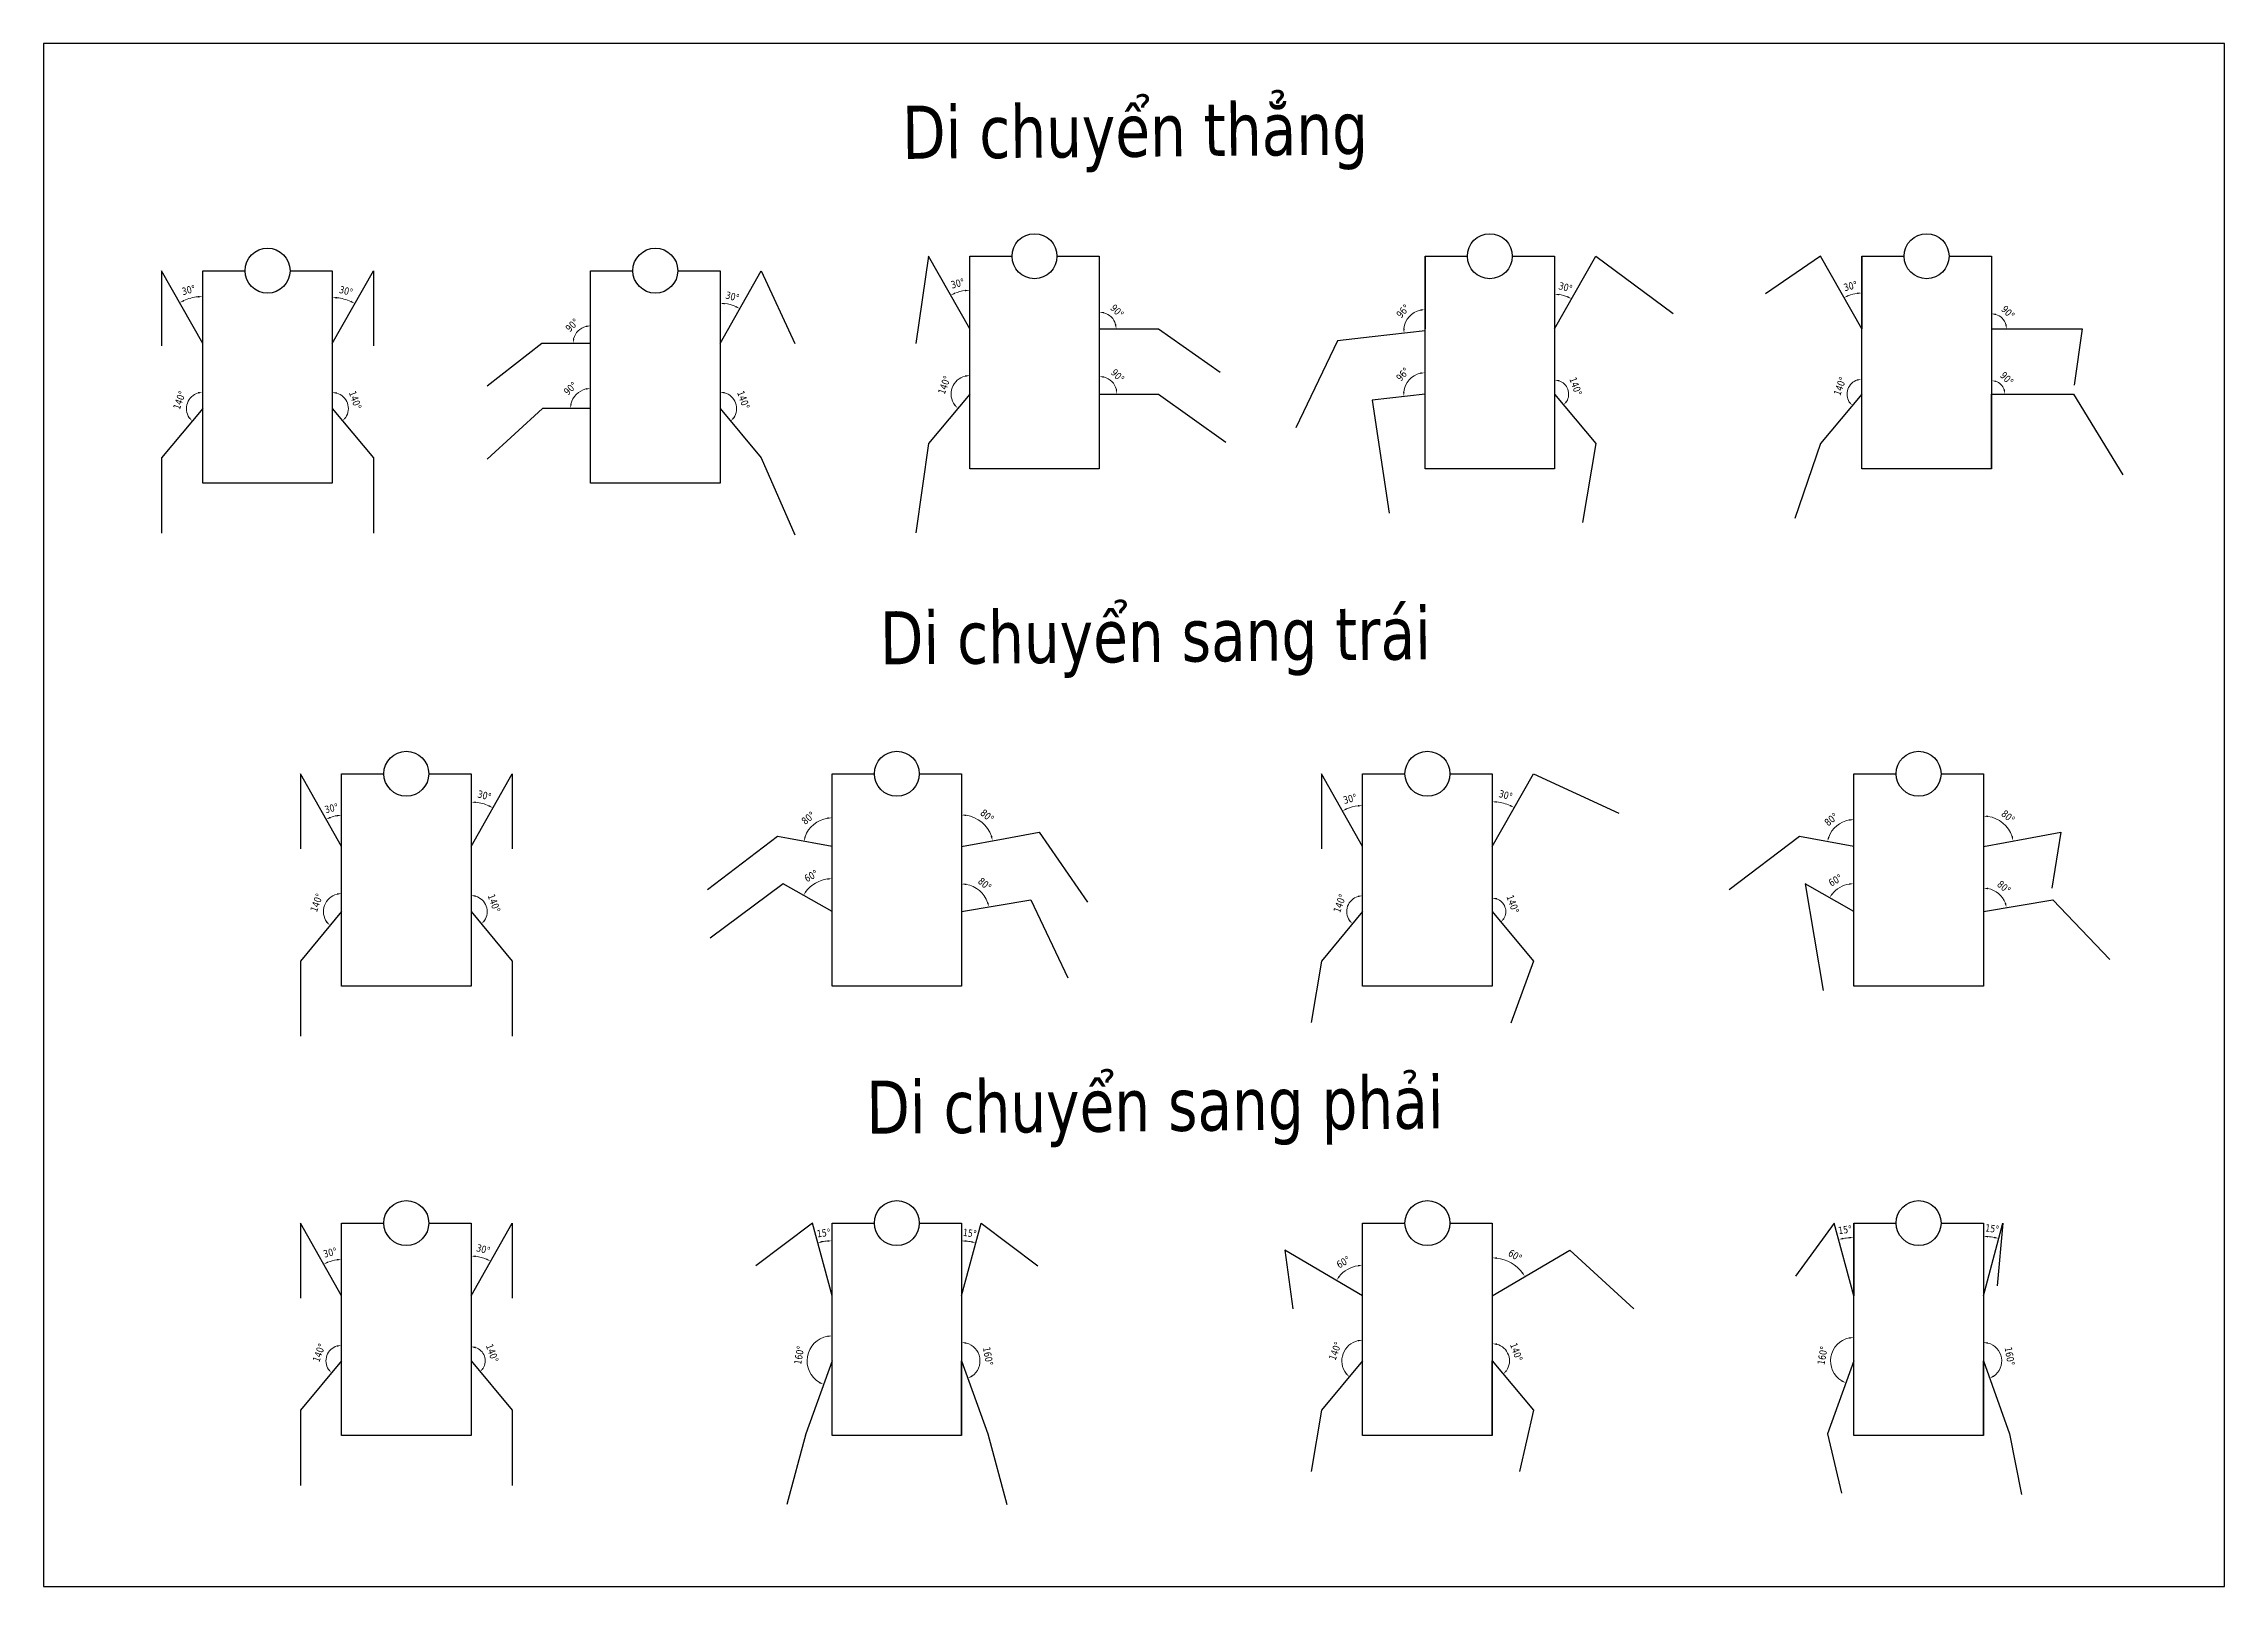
# Model space of a CAD drawing. Header units: millimetres. Extents: x -615 to -318, y 605 to 815.
import ezdxf

# ---------------------------------------------------------------- set-up
doc = ezdxf.new("R2010")
doc.units = ezdxf.units.MM
doc.header["$MEASUREMENT"] = 0
doc.layers.add('DIM', color=252, linetype='Continuous', lineweight=18)
doc.layers.add('NetLien', color=7, linetype='Continuous', lineweight=30)
doc.styles.add('TEXT1', font='tahoma.ttf', dxfattribs={"width": 0.9})
doc.dimstyles.new('DIM1', dxfattribs={"dimtxt": 2, "dimasz": 1.25, "dimexe": 1.25, "dimexo": 1.25, "dimgap": 1.25, "dimtad": 1, "dimtoh": 1, "dimdec": 0, "dimzin": 0, "dimdsep": 46, "dimtxsty": 'TEXT1', "dimcen": 0.09, "dimclrd": 256, "dimclre": 256, "dimclrt": 256, "dimadec": 0, "dimazin": 0, "dimtfac": 1, "dimtdec": 0, "dimtix": 1, "dimtofl": 0, "dimtmove": 0, "dimatfit": 3, "dimfxl": 1, "dimtolj": 1, "dimtzin": 0, "dimlwd": -1, "dimlwe": -1, "dimarcsym": 0})

msp = doc.modelspace()

# ---------------------------------------------------------------- texts
at = {"layer": 'NetLien', "style": 'TEXT1', "width": 0.9}
for s, p in [('Di chuyển thẳng', (-497.8, 799.21)), ('Di chuyển sang trái', (-500.82, 730.39)), ('Di chuyển sang phải', (-502.67, 666.5))]:
    msp.add_text(s, height=7.2424, rotation=0.5476, dxfattribs=at).set_placement(p)

# ---------------------------------------------------------------- blocks, each defined once
blk = doc.blocks.new('*D5')
at = {"layer": 'Defpoints', "color": 0, "transparency": 16777216}
for p in [(-598.69, 784), (-593.09, 784), (-594.17, 780.38), (-593.09, 774.11), (-593.09, 755.08)]:
    blk.add_point(p, dxfattribs=at)
at = {"layer": 'DIM', "transparency": 16777216}
blk.add_arc((-593.09, 774.11), 6.37, 95.6263, 113.9164, dxfattribs=at)
for points in [[(-595.62, 779.83), (-595.71, 780.02), (-596.23, 779.65)], [(-593.71, 780.55), (-593.7, 780.34), (-593.09, 780.47)]]:
    blk.add_solid(points, dxfattribs=at)
at = {"layer": 'DIM', "transparency": 16777216, "insert": (-595, 781.37), "char_height": 1, "attachment_point": 5, "rotation": 14.7714, "style": 'TEXT1'}
blk.add_mtext('\\A1;30°', dxfattribs=at)
blk = doc.blocks.new('*D7')
at = {"layer": 'Defpoints', "color": 0, "transparency": 16777216}
for p in [(-575.44, 784), (-569.83, 784), (-573.34, 779.98), (-575.44, 774.11), (-575.44, 755.08)]:
    blk.add_point(p, dxfattribs=at)
at = {"layer": 'DIM', "transparency": 16777216}
blk.add_arc((-575.44, 774.11), 6.24, 66.2013, 84.256, dxfattribs=at)
for points in [[(-574.82, 780.21), (-574.81, 780.42), (-575.44, 780.34)], [(-572.88, 779.91), (-572.97, 779.72), (-572.37, 779.53)]]:
    blk.add_solid(points, dxfattribs=at)
at = {"layer": 'DIM', "transparency": 16777216, "insert": (-573.56, 781.24), "char_height": 1, "attachment_point": 5, "rotation": 345.2286, "style": 'TEXT1'}
blk.add_mtext('\\A1;30°', dxfattribs=at)
blk = doc.blocks.new('*D8')
at = {"layer": 'Defpoints', "color": 0, "transparency": 16777216}
for p in [(-593.09, 784), (-594.7, 766.76), (-593.09, 765.23), (-598.69, 758.51), (-593.09, 755.08)]:
    blk.add_point(p, dxfattribs=at)
at = {"layer": 'DIM', "transparency": 16777216}
blk.add_arc((-593.09, 765.23), 2.22, 106.1848, 213.9768, dxfattribs=at)
for points in [[(-593.72, 767.47), (-593.69, 767.26), (-593.09, 767.45)], [(-594.85, 764.06), (-595, 763.92), (-594.51, 763.53)]]:
    blk.add_solid(points, dxfattribs=at)
at = {"layer": 'DIM', "transparency": 16777216, "insert": (-596.25, 766.38), "char_height": 1, "attachment_point": 5, "rotation": 70.0808, "style": 'TEXT1'}
blk.add_mtext('\\A1;140°', dxfattribs=at)
blk = doc.blocks.new('*D9')
at = {"layer": 'Defpoints', "color": 0, "transparency": 16777216}
for p in [(-575.44, 784), (-575.44, 765.23), (-573.26, 765.1), (-569.83, 758.51), (-575.44, 755.08)]:
    blk.add_point(p, dxfattribs=at)
at = {"layer": 'DIM', "transparency": 16777216}
blk.add_arc((-575.44, 765.23), 2.19, 326.2806, 73.5577, dxfattribs=at)
for points in [[(-574.84, 767.23), (-574.81, 767.43), (-575.44, 767.42)], [(-573.55, 763.95), (-573.7, 764.09), (-574.04, 763.56)]]:
    blk.add_solid(points, dxfattribs=at)
at = {"layer": 'DIM', "transparency": 16777216, "insert": (-572.31, 766.37), "char_height": 1, "attachment_point": 5, "rotation": 289.9192, "style": 'TEXT1'}
blk.add_mtext('\\A1;140°', dxfattribs=at)
blk = doc.blocks.new('*D10')
at = {"layer": 'Defpoints', "color": 0, "transparency": 16777216}
for p in [(-522.63, 784), (-517.02, 784), (-520.79, 779.23), (-522.63, 774.11), (-522.63, 755.08)]:
    blk.add_point(p, dxfattribs=at)
at = {"layer": 'DIM', "transparency": 16777216}
blk.add_arc((-522.63, 774.11), 5.45, 67.0352, 83.422, dxfattribs=at)
for points in [[(-522.01, 779.41), (-522, 779.62), (-522.63, 779.55)], [(-520.45, 779.21), (-520.55, 779.03), (-519.94, 778.84)]]:
    blk.add_solid(points, dxfattribs=at)
at = {"layer": 'DIM', "transparency": 16777216, "insert": (-520.94, 780.48), "char_height": 1, "attachment_point": 5, "rotation": 345.2286, "style": 'TEXT1'}
blk.add_mtext('\\A1;30°', dxfattribs=at)
blk = doc.blocks.new('*D11')
at = {"layer": 'Defpoints', "color": 0, "transparency": 16777216}
for p in [(-540.27, 784), (-541.46, 776.17), (-545.88, 774.11), (-540.27, 774.11), (-540.27, 755.08)]:
    blk.add_point(p, dxfattribs=at)
at = {"layer": 'DIM', "transparency": 16777216}
blk.add_arc((-540.27, 774.11), 2.39, 105.0404, 164.9596, dxfattribs=at)
for points in [[(-540.9, 776.51), (-540.88, 776.31), (-540.27, 776.49)], [(-542.47, 774.71), (-542.68, 774.74), (-542.66, 774.11)]]:
    blk.add_solid(points, dxfattribs=at)
at = {"layer": 'DIM', "transparency": 16777216, "insert": (-542.77, 776.6), "char_height": 1, "attachment_point": 5, "rotation": 45, "style": 'TEXT1'}
blk.add_mtext('\\A1;90°', dxfattribs=at)
blk = doc.blocks.new('*D12')
at = {"layer": 'Defpoints', "color": 0, "transparency": 16777216}
for p in [(-540.27, 784), (-541.64, 767.61), (-546.83, 765.23), (-540.27, 765.23), (-540.27, 755.08)]:
    blk.add_point(p, dxfattribs=at)
at = {"layer": 'DIM', "transparency": 16777216}
blk.add_arc((-540.27, 765.23), 2.74, 103.0845, 166.9155, dxfattribs=at)
for points in [[(-540.9, 768.01), (-540.88, 767.8), (-540.27, 767.98)], [(-542.84, 765.84), (-543.04, 765.87), (-543.01, 765.23)]]:
    blk.add_solid(points, dxfattribs=at)
at = {"layer": 'DIM', "transparency": 16777216, "insert": (-543.02, 767.98), "char_height": 1, "attachment_point": 5, "rotation": 45, "style": 'TEXT1'}
blk.add_mtext('\\A1;90°', dxfattribs=at)
blk = doc.blocks.new('*D13')
at = {"layer": 'Defpoints', "color": 0, "transparency": 16777216}
for p in [(-522.63, 784), (-522.63, 765.23), (-520.39, 765.1), (-517.02, 758.51), (-522.63, 755.08)]:
    blk.add_point(p, dxfattribs=at)
at = {"layer": 'DIM', "transparency": 16777216}
blk.add_arc((-522.63, 765.23), 2.24, 325.8788, 73.9596, dxfattribs=at)
for points in [[(-522.02, 767.28), (-521.99, 767.49), (-522.63, 767.47)], [(-520.69, 763.91), (-520.85, 764.05), (-521.19, 763.51)]]:
    blk.add_solid(points, dxfattribs=at)
at = {"layer": 'DIM', "transparency": 16777216, "insert": (-519.44, 766.39), "char_height": 1, "attachment_point": 5, "rotation": 289.9192, "style": 'TEXT1'}
blk.add_mtext('\\A1;140°', dxfattribs=at)
blk = doc.blocks.new('*D15')
at = {"layer": 'Defpoints', "color": 0, "transparency": 16777216}
for p in [(-494.24, 785.97), (-488.63, 785.97), (-489.53, 781.26), (-488.63, 776.07), (-488.63, 757.04)]:
    blk.add_point(p, dxfattribs=at)
at = {"layer": 'DIM', "transparency": 16777216}
blk.add_arc((-488.63, 776.07), 5.26, 96.8072, 112.7356, dxfattribs=at)
for points in [[(-489.26, 781.4), (-489.25, 781.19), (-488.63, 781.34)], [(-490.62, 780.83), (-490.71, 781.02), (-491.22, 780.65)]]:
    blk.add_solid(points, dxfattribs=at)
at = {"layer": 'DIM', "transparency": 16777216, "insert": (-490.26, 782.27), "char_height": 1, "attachment_point": 5, "rotation": 14.7714, "style": 'TEXT1'}
blk.add_mtext('\\A1;30°', dxfattribs=at)
blk = doc.blocks.new('*D16')
at = {"layer": 'Defpoints', "color": 0, "transparency": 16777216}
for p in [(-470.98, 785.97), (-470.98, 776.07), (-468.99, 777.22), (-465.38, 776.07), (-470.98, 757.04)]:
    blk.add_point(p, dxfattribs=at)
at = {"layer": 'DIM', "transparency": 16777216}
blk.add_arc((-470.98, 776.07), 2.3, 15.6084, 74.3916, dxfattribs=at)
for points in [[(-470.38, 778.18), (-470.35, 778.39), (-470.98, 778.37)], [(-468.66, 776.7), (-468.87, 776.68), (-468.68, 776.07)]]:
    blk.add_solid(points, dxfattribs=at)
at = {"layer": 'DIM', "transparency": 16777216, "insert": (-468.55, 778.51), "char_height": 1, "attachment_point": 5, "rotation": 315, "style": 'TEXT1'}
blk.add_mtext('\\A1;90°', dxfattribs=at)
blk = doc.blocks.new('*D17')
at = {"layer": 'Defpoints', "color": 0, "transparency": 16777216}
for p in [(-488.63, 785.97), (-490.47, 768.93), (-488.63, 767.2), (-494.24, 760.48), (-488.63, 757.04)]:
    blk.add_point(p, dxfattribs=at)
at = {"layer": 'DIM', "transparency": 16777216}
blk.add_arc((-488.63, 767.2), 2.53, 104.2119, 215.9498, dxfattribs=at)
for points in [[(-489.26, 769.75), (-489.24, 769.54), (-488.63, 769.73)], [(-490.6, 765.79), (-490.75, 765.65), (-490.25, 765.26)]]:
    blk.add_solid(points, dxfattribs=at)
at = {"layer": 'DIM', "transparency": 16777216, "insert": (-492.08, 768.45), "char_height": 1, "attachment_point": 5, "rotation": 70.0808, "style": 'TEXT1'}
blk.add_mtext('\\A1;140°', dxfattribs=at)
blk = doc.blocks.new('*D18')
at = {"layer": 'Defpoints', "color": 0, "transparency": 16777216}
for p in [(-470.98, 785.97), (-470.98, 767.2), (-468.9, 768.4), (-464.43, 767.2), (-470.98, 757.04)]:
    blk.add_point(p, dxfattribs=at)
at = {"layer": 'DIM', "transparency": 16777216}
blk.add_arc((-470.98, 767.2), 2.41, 14.9225, 75.0775, dxfattribs=at)
for points in [[(-470.38, 769.42), (-470.35, 769.63), (-470.98, 769.61)], [(-468.56, 767.83), (-468.76, 767.81), (-468.58, 767.2)]]:
    blk.add_solid(points, dxfattribs=at)
at = {"layer": 'DIM', "transparency": 16777216, "insert": (-468.47, 769.71), "char_height": 1, "attachment_point": 5, "rotation": 315, "style": 'TEXT1'}
blk.add_mtext('\\A1;90°', dxfattribs=at)
blk = doc.blocks.new('*D19')
at = {"layer": 'Defpoints', "color": 0, "transparency": 16777216}
for p in [(-426.62, 785.97), (-428.16, 778.26), (-426.62, 776.07), (-426.62, 775.81), (-433.83, 775)]:
    blk.add_point(p, dxfattribs=at)
at = {"layer": 'DIM', "transparency": 16777216}
blk.add_arc((-426.62, 775.81), 2.89, 102.4224, 174.029, dxfattribs=at)
for points in [[(-427.25, 778.74), (-427.23, 778.53), (-426.62, 778.7)], [(-429.39, 776.11), (-429.6, 776.11), (-429.49, 775.49)]]:
    blk.add_solid(points, dxfattribs=at)
at = {"layer": 'DIM', "transparency": 16777216, "insert": (-429.63, 778.5), "char_height": 1, "attachment_point": 5, "rotation": 48.2257, "style": 'TEXT1'}
blk.add_mtext('\\A1;96°', dxfattribs=at)
blk = doc.blocks.new('*D20')
at = {"layer": 'Defpoints', "color": 0, "transparency": 16777216}
for p in [(-426.62, 785.97), (-428.17, 769.66), (-433.83, 766.38), (-426.62, 767.2), (-426.62, 757.04)]:
    blk.add_point(p, dxfattribs=at)
at = {"layer": 'DIM', "transparency": 16777216}
blk.add_arc((-426.62, 767.2), 2.91, 102.3242, 174.1272, dxfattribs=at)
for points in [[(-427.25, 770.15), (-427.23, 769.94), (-426.62, 770.11)], [(-429.41, 767.5), (-429.62, 767.5), (-429.51, 766.87)]]:
    blk.add_solid(points, dxfattribs=at)
at = {"layer": 'DIM', "transparency": 16777216, "insert": (-429.65, 769.9), "char_height": 1, "attachment_point": 5, "rotation": 48.2257, "style": 'TEXT1'}
blk.add_mtext('\\A1;96°', dxfattribs=at)
blk = doc.blocks.new('*D21')
at = {"layer": 'Defpoints', "color": 0, "transparency": 16777216}
for p in [(-408.98, 785.97), (-403.37, 785.97), (-407.39, 780.51), (-408.98, 776.07), (-408.98, 757.04)]:
    blk.add_point(p, dxfattribs=at)
at = {"layer": 'DIM', "transparency": 16777216}
blk.add_arc((-408.98, 776.07), 4.72, 68.0554, 82.4019, dxfattribs=at)
for points in [[(-408.36, 780.64), (-408.35, 780.85), (-408.98, 780.79)], [(-407.17, 780.54), (-407.26, 780.35), (-406.65, 780.17)]]:
    blk.add_solid(points, dxfattribs=at)
at = {"layer": 'DIM', "transparency": 16777216, "insert": (-407.48, 781.74), "char_height": 1, "attachment_point": 5, "rotation": 345.2286, "style": 'TEXT1'}
blk.add_mtext('\\A1;30°', dxfattribs=at)
blk = doc.blocks.new('*D22')
at = {"layer": 'Defpoints', "color": 0, "transparency": 16777216}
for p in [(-408.98, 785.97), (-408.98, 767.2), (-407.06, 767.08), (-403.37, 760.48), (-408.98, 757.04)]:
    blk.add_point(p, dxfattribs=at)
at = {"layer": 'DIM', "transparency": 16777216}
blk.add_arc((-408.98, 767.2), 1.92, 328.5729, 71.2655, dxfattribs=at)
for points in [[(-408.38, 768.91), (-408.34, 769.12), (-408.98, 769.12)], [(-407.26, 766.13), (-407.42, 766.27), (-407.75, 765.73)]]:
    blk.add_solid(points, dxfattribs=at)
at = {"layer": 'DIM', "transparency": 16777216, "insert": (-406.09, 768.24), "char_height": 1, "attachment_point": 5, "rotation": 289.9192, "style": 'TEXT1'}
blk.add_mtext('\\A1;140°', dxfattribs=at)
blk = doc.blocks.new('*D23')
at = {"layer": 'Defpoints', "color": 0, "transparency": 16777216}
for p in [(-372.74, 785.97), (-367.13, 785.97), (-367.97, 780.89), (-367.13, 776.07), (-367.13, 776.07)]:
    blk.add_point(p, dxfattribs=at)
at = {"layer": 'DIM', "transparency": 16777216}
blk.add_arc((-367.13, 776.07), 4.89, 97.3254, 112.2173, dxfattribs=at)
for points in [[(-368.94, 780.51), (-369.03, 780.69), (-369.55, 780.33)], [(-367.76, 781.03), (-367.75, 780.82), (-367.13, 780.96)]]:
    blk.add_solid(points, dxfattribs=at)
at = {"layer": 'DIM', "transparency": 16777216, "insert": (-368.67, 781.91), "char_height": 1, "attachment_point": 5, "rotation": 14.7714, "style": 'TEXT1'}
blk.add_mtext('\\A1;30°', dxfattribs=at)
blk = doc.blocks.new('*D24')
at = {"layer": 'Defpoints', "color": 0, "transparency": 16777216}
for p in [(-349.49, 785.97), (-349.49, 776.07), (-349.49, 776.07), (-347.7, 777.11), (-340.44, 776.07)]:
    blk.add_point(p, dxfattribs=at)
at = {"layer": 'DIM', "transparency": 16777216}
blk.add_arc((-349.49, 776.07), 2.07, 17.3919, 72.6081, dxfattribs=at)
for points in [[(-348.89, 777.94), (-348.86, 778.15), (-349.49, 778.14)], [(-347.41, 776.71), (-347.62, 776.67), (-347.42, 776.07)]]:
    blk.add_solid(points, dxfattribs=at)
at = {"layer": 'DIM', "transparency": 16777216, "insert": (-347.22, 778.34), "char_height": 1, "attachment_point": 5, "rotation": 315, "style": 'TEXT1'}
blk.add_mtext('\\A1;90°', dxfattribs=at)
blk = doc.blocks.new('*D25')
at = {"layer": 'Defpoints', "color": 0, "transparency": 16777216}
for p in [(-349.49, 785.97), (-349.49, 767.2), (-347.89, 768.12), (-338.32, 767.2), (-349.49, 757.04)]:
    blk.add_point(p, dxfattribs=at)
at = {"layer": 'DIM', "transparency": 16777216}
blk.add_arc((-349.49, 767.2), 1.85, 19.4364, 70.5636, dxfattribs=at)
for points in [[(-348.89, 768.84), (-348.86, 769.05), (-349.49, 769.05)], [(-347.64, 767.83), (-347.85, 767.8), (-347.64, 767.2)]]:
    blk.add_solid(points, dxfattribs=at)
at = {"layer": 'DIM', "transparency": 16777216, "insert": (-347.37, 769.32), "char_height": 1, "attachment_point": 5, "rotation": 315, "style": 'TEXT1'}
blk.add_mtext('\\A1;90°', dxfattribs=at)
blk = doc.blocks.new('*D26')
at = {"layer": 'Defpoints', "color": 0, "transparency": 16777216}
for p in [(-367.13, 785.97), (-368.6, 768.58), (-367.13, 767.2), (-372.74, 760.48), (-367.13, 757.04)]:
    blk.add_point(p, dxfattribs=at)
at = {"layer": 'DIM', "transparency": 16777216}
blk.add_arc((-367.13, 767.2), 2.02, 107.8204, 212.3413, dxfattribs=at)
for points in [[(-367.77, 769.22), (-367.74, 769.02), (-367.13, 769.22)], [(-368.76, 766.19), (-368.92, 766.05), (-368.43, 765.65)]]:
    blk.add_solid(points, dxfattribs=at)
at = {"layer": 'DIM', "transparency": 16777216, "insert": (-370.11, 768.28), "char_height": 1, "attachment_point": 5, "rotation": 70.0808, "style": 'TEXT1'}
blk.add_mtext('\\A1;140°', dxfattribs=at)
blk = doc.blocks.new('*D27')
at = {"layer": 'Defpoints', "color": 0, "transparency": 16777216}
for p in [(-579.79, 715.52), (-574.18, 715.52), (-574.9, 709.8), (-574.18, 705.63), (-574.18, 686.6)]:
    blk.add_point(p, dxfattribs=at)
at = {"layer": 'DIM', "transparency": 16777216}
blk.add_arc((-574.18, 705.63), 4.23, 98.4639, 111.0788, dxfattribs=at)
for points in [[(-574.81, 709.92), (-574.8, 709.71), (-574.18, 709.86)], [(-575.66, 709.48), (-575.75, 709.67), (-576.27, 709.31)]]:
    blk.add_solid(points, dxfattribs=at)
at = {"layer": 'DIM', "transparency": 16777216, "insert": (-575.55, 710.83), "char_height": 1, "attachment_point": 5, "rotation": 14.7714, "style": 'TEXT1'}
blk.add_mtext('\\A1;30°', dxfattribs=at)
blk = doc.blocks.new('*D28')
at = {"layer": 'Defpoints', "color": 0, "transparency": 16777216}
for p in [(-556.54, 715.52), (-550.93, 715.52), (-554.5, 711.31), (-556.54, 705.63), (-556.54, 686.6)]:
    blk.add_point(p, dxfattribs=at)
at = {"layer": 'DIM', "transparency": 16777216}
blk.add_arc((-556.54, 705.63), 6.04, 66.3933, 84.064, dxfattribs=at)
for points in [[(-555.92, 711.53), (-555.91, 711.73), (-556.54, 711.66)], [(-554.07, 711.25), (-554.17, 711.06), (-553.56, 710.88)]]:
    blk.add_solid(points, dxfattribs=at)
at = {"layer": 'DIM', "transparency": 16777216, "insert": (-554.71, 712.57), "char_height": 1, "attachment_point": 5, "rotation": 345.2286, "style": 'TEXT1'}
blk.add_mtext('\\A1;30°', dxfattribs=at)
blk = doc.blocks.new('*D29')
at = {"layer": 'Defpoints', "color": 0, "transparency": 16777216}
for p in [(-556.54, 715.52), (-556.54, 696.75), (-554.35, 696.62), (-550.93, 690.03), (-556.54, 686.6)]:
    blk.add_point(p, dxfattribs=at)
at = {"layer": 'DIM', "transparency": 16777216}
blk.add_arc((-556.54, 696.75), 2.19, 326.2146, 73.6237, dxfattribs=at)
for points in [[(-555.93, 698.76), (-555.9, 698.96), (-556.54, 698.95)], [(-554.64, 695.46), (-554.79, 695.6), (-555.13, 695.07)]]:
    blk.add_solid(points, dxfattribs=at)
at = {"layer": 'DIM', "transparency": 16777216, "insert": (-553.4, 697.89), "char_height": 1, "attachment_point": 5, "rotation": 289.9192, "style": 'TEXT1'}
blk.add_mtext('\\A1;140°', dxfattribs=at)
blk = doc.blocks.new('*D30')
at = {"layer": 'Defpoints', "color": 0, "transparency": 16777216}
for p in [(-574.18, 715.52), (-575.98, 698.45), (-574.18, 696.75), (-579.79, 690.03), (-574.18, 686.6)]:
    blk.add_point(p, dxfattribs=at)
at = {"layer": 'DIM', "transparency": 16777216}
blk.add_arc((-574.18, 696.75), 2.47, 104.5531, 215.6085, dxfattribs=at)
for points in [[(-574.81, 699.25), (-574.79, 699.04), (-574.18, 699.22)], [(-576.11, 695.39), (-576.26, 695.25), (-575.76, 694.86)]]:
    blk.add_solid(points, dxfattribs=at)
at = {"layer": 'DIM', "transparency": 16777216, "insert": (-577.58, 697.98), "char_height": 1, "attachment_point": 5, "rotation": 70.0808, "style": 'TEXT1'}
blk.add_mtext('\\A1;140°', dxfattribs=at)
blk = doc.blocks.new('*D35')
at = {"layer": 'Defpoints', "color": 0, "transparency": 16777216}
for p in [(-417.47, 715.52), (-411.86, 715.52), (-415.42, 711.35), (-417.47, 705.63), (-417.47, 686.6)]:
    blk.add_point(p, dxfattribs=at)
at = {"layer": 'DIM', "transparency": 16777216}
blk.add_arc((-417.47, 705.63), 6.08, 66.3478, 84.1094, dxfattribs=at)
for points in [[(-416.85, 711.57), (-416.84, 711.78), (-417.47, 711.71)], [(-414.98, 711.29), (-415.08, 711.1), (-414.47, 710.92)]]:
    blk.add_solid(points, dxfattribs=at)
at = {"layer": 'DIM', "transparency": 16777216, "insert": (-415.63, 712.61), "char_height": 1, "attachment_point": 5, "rotation": 345.2286, "style": 'TEXT1'}
blk.add_mtext('\\A1;30°', dxfattribs=at)
blk = doc.blocks.new('*D36')
at = {"layer": 'Defpoints', "color": 0, "transparency": 16777216}
for p in [(-440.72, 715.52), (-435.12, 715.52), (-436.07, 711.11), (-435.12, 705.63), (-435.12, 686.6)]:
    blk.add_point(p, dxfattribs=at)
at = {"layer": 'DIM', "transparency": 16777216}
blk.add_arc((-435.12, 705.63), 5.57, 96.4357, 113.1071, dxfattribs=at)
for points in [[(-437.25, 710.65), (-437.35, 710.84), (-437.86, 710.47)], [(-435.75, 711.26), (-435.73, 711.05), (-435.12, 711.19)]]:
    blk.add_solid(points, dxfattribs=at)
at = {"layer": 'DIM', "transparency": 16777216, "insert": (-436.83, 712.12), "char_height": 1, "attachment_point": 5, "rotation": 14.7714, "style": 'TEXT1'}
blk.add_mtext('\\A1;30°', dxfattribs=at)
blk = doc.blocks.new('*D37')
at = {"layer": 'Defpoints', "color": 0, "transparency": 16777216}
for p in [(-435.12, 715.52), (-436.69, 698.24), (-435.12, 696.75), (-440.72, 690.03), (-435.12, 686.6)]:
    blk.add_point(p, dxfattribs=at)
at = {"layer": 'DIM', "transparency": 16777216}
blk.add_arc((-435.12, 696.75), 2.17, 106.5644, 213.5972, dxfattribs=at)
for points in [[(-435.75, 698.94), (-435.72, 698.73), (-435.12, 698.92)], [(-436.84, 695.62), (-437, 695.48), (-436.51, 695.09)]]:
    blk.add_solid(points, dxfattribs=at)
at = {"layer": 'DIM', "transparency": 16777216, "insert": (-438.23, 697.88), "char_height": 1, "attachment_point": 5, "rotation": 70.0808, "style": 'TEXT1'}
blk.add_mtext('\\A1;140°', dxfattribs=at)
blk = doc.blocks.new('*D38')
at = {"layer": 'Defpoints', "color": 0, "transparency": 16777216}
for p in [(-417.47, 715.52), (-417.47, 696.75), (-415.63, 696.64), (-411.86, 690.03), (-417.47, 686.6)]:
    blk.add_point(p, dxfattribs=at)
at = {"layer": 'DIM', "transparency": 16777216}
blk.add_arc((-417.47, 696.75), 1.85, 329.3153, 70.523, dxfattribs=at)
for points in [[(-416.87, 698.39), (-416.84, 698.6), (-417.47, 698.6)], [(-415.8, 695.74), (-415.96, 695.88), (-416.29, 695.34)]]:
    blk.add_solid(points, dxfattribs=at)
at = {"layer": 'DIM', "transparency": 16777216, "insert": (-414.66, 697.77), "char_height": 1, "attachment_point": 5, "rotation": 289.9192, "style": 'TEXT1'}
blk.add_mtext('\\A1;140°', dxfattribs=at)
blk = doc.blocks.new('*D42')
at = {"layer": 'Defpoints', "color": 0, "transparency": 16777216}
for p in [(-368.22, 715.52), (-374.86, 700.52), (-369.54, 700.33), (-368.22, 696.75), (-368.22, 686.6)]:
    blk.add_point(p, dxfattribs=at)
at = {"layer": 'DIM', "transparency": 16777216}
blk.add_arc((-368.22, 696.75), 3.81, 99.4142, 141.0184, dxfattribs=at)
for points in [[(-371.1, 699.09), (-371.27, 699.21), (-371.54, 698.63)], [(-368.86, 700.61), (-368.84, 700.41), (-368.22, 700.56)]]:
    blk.add_solid(points, dxfattribs=at)
at = {"layer": 'DIM', "transparency": 16777216, "insert": (-370.72, 701.03), "char_height": 1, "attachment_point": 5, "rotation": 30.2163, "style": 'TEXT1'}
blk.add_mtext('\\A1;60°', dxfattribs=at)
blk = doc.blocks.new('*D43')
at = {"layer": 'Defpoints', "color": 0, "transparency": 16777216}
for p in [(-579.79, 654.36), (-574.18, 654.36), (-575.02, 649.33), (-574.18, 644.47), (-574.18, 625.44)]:
    blk.add_point(p, dxfattribs=at)
at = {"layer": 'DIM', "transparency": 16777216}
blk.add_arc((-574.18, 644.47), 4.93, 97.2633, 112.2794, dxfattribs=at)
for points in [[(-576.01, 648.94), (-576.1, 649.13), (-576.61, 648.76)], [(-574.81, 649.47), (-574.8, 649.26), (-574.18, 649.4)]]:
    blk.add_solid(points, dxfattribs=at)
at = {"layer": 'DIM', "transparency": 16777216, "insert": (-575.73, 650.35), "char_height": 1, "attachment_point": 5, "rotation": 14.7714, "style": 'TEXT1'}
blk.add_mtext('\\A1;30°', dxfattribs=at)
blk = doc.blocks.new('*D44')
at = {"layer": 'Defpoints', "color": 0, "transparency": 16777216}
for p in [(-556.54, 654.36), (-550.93, 654.36), (-554.72, 649.55), (-556.54, 644.47), (-556.54, 625.44)]:
    blk.add_point(p, dxfattribs=at)
at = {"layer": 'DIM', "transparency": 16777216}
blk.add_arc((-556.54, 644.47), 5.4, 67.0954, 83.3619, dxfattribs=at)
for points in [[(-555.92, 649.72), (-555.91, 649.93), (-556.54, 649.87)], [(-554.39, 649.53), (-554.48, 649.35), (-553.87, 649.16)]]:
    blk.add_solid(points, dxfattribs=at)
at = {"layer": 'DIM', "transparency": 16777216, "insert": (-554.87, 650.79), "char_height": 1, "attachment_point": 5, "rotation": 345.2286, "style": 'TEXT1'}
blk.add_mtext('\\A1;30°', dxfattribs=at)
blk = doc.blocks.new('*D45')
at = {"layer": 'Defpoints', "color": 0, "transparency": 16777216}
for p in [(-574.18, 654.36), (-575.72, 637.05), (-574.18, 635.6), (-579.79, 628.87), (-574.18, 625.44)]:
    blk.add_point(p, dxfattribs=at)
at = {"layer": 'DIM', "transparency": 16777216}
blk.add_arc((-574.18, 635.6), 2.12, 106.9453, 213.2164, dxfattribs=at)
for points in [[(-574.81, 637.73), (-574.78, 637.52), (-574.18, 637.72)], [(-575.88, 634.5), (-576.03, 634.36), (-575.54, 633.97)]]:
    blk.add_solid(points, dxfattribs=at)
at = {"layer": 'DIM', "transparency": 16777216, "insert": (-577.25, 636.71), "char_height": 1, "attachment_point": 5, "rotation": 70.0808, "style": 'TEXT1'}
blk.add_mtext('\\A1;140°', dxfattribs=at)
blk = doc.blocks.new('*D46')
at = {"layer": 'Defpoints', "color": 0, "transparency": 16777216}
for p in [(-556.54, 654.36), (-556.54, 635.6), (-554.62, 635.48), (-550.93, 628.87), (-556.54, 625.44)]:
    blk.add_point(p, dxfattribs=at)
at = {"layer": 'DIM', "transparency": 16777216}
blk.add_arc((-556.54, 635.6), 1.92, 328.554, 71.2843, dxfattribs=at)
for points in [[(-555.94, 637.31), (-555.9, 637.52), (-556.54, 637.52)], [(-554.82, 634.52), (-554.98, 634.66), (-555.31, 634.12)]]:
    blk.add_solid(points, dxfattribs=at)
at = {"layer": 'DIM', "transparency": 16777216, "insert": (-553.65, 636.64), "char_height": 1, "attachment_point": 5, "rotation": 289.9192, "style": 'TEXT1'}
blk.add_mtext('\\A1;140°', dxfattribs=at)
blk = doc.blocks.new('*D47')
at = {"layer": 'Defpoints', "color": 0, "transparency": 16777216}
for p in [(-510.05, 654.36), (-507.38, 654.36), (-508.03, 651.91), (-507.38, 644.47), (-507.38, 625.44)]:
    blk.add_point(p, dxfattribs=at)
at = {"layer": 'DIM', "transparency": 16777216}
blk.add_arc((-507.38, 644.47), 7.48, 94.7912, 100.2845, dxfattribs=at)
for points in [[(-508.69, 651.72), (-508.74, 651.93), (-509.32, 651.69)], [(-508.01, 652.02), (-508, 651.81), (-507.38, 651.94)]]:
    blk.add_solid(points, dxfattribs=at)
at = {"layer": 'DIM', "transparency": 16777216, "insert": (-508.51, 653.01), "char_height": 1, "attachment_point": 5, "rotation": 7.5378, "style": 'TEXT1'}
blk.add_mtext('\\A1;15°', dxfattribs=at)
blk = doc.blocks.new('*D48')
at = {"layer": 'Defpoints', "color": 0, "transparency": 16777216}
for p in [(-489.74, 654.36), (-487.07, 654.36), (-488.43, 651.81), (-489.74, 644.47), (-489.74, 625.44)]:
    blk.add_point(p, dxfattribs=at)
at = {"layer": 'DIM', "transparency": 16777216}
blk.add_arc((-489.74, 644.47), 7.46, 79.7248, 85.1996, dxfattribs=at)
for points in [[(-489.12, 651.8), (-489.11, 652.01), (-489.74, 651.93)], [(-488.38, 651.91), (-488.43, 651.71), (-487.79, 651.67)]]:
    blk.add_solid(points, dxfattribs=at)
at = {"layer": 'DIM', "transparency": 16777216, "insert": (-488.61, 652.99), "char_height": 1, "attachment_point": 5, "rotation": 352.4622, "style": 'TEXT1'}
blk.add_mtext('\\A1;15°', dxfattribs=at)
blk = doc.blocks.new('*D49')
at = {"layer": 'Defpoints', "color": 0, "transparency": 16777216}
for p in [(-507.38, 654.36), (-510.11, 637.62), (-507.38, 635.6), (-510.94, 625.69), (-507.38, 625.44)]:
    blk.add_point(p, dxfattribs=at)
at = {"layer": 'DIM', "transparency": 16777216}
blk.add_arc((-507.38, 635.6), 3.4, 100.5402, 239.6755, dxfattribs=at)
for points in [[(-508.01, 639.04), (-507.99, 638.84), (-507.38, 639)], [(-509.05, 632.75), (-509.14, 632.56), (-508.53, 632.39)]]:
    blk.add_solid(points, dxfattribs=at)
at = {"layer": 'DIM', "transparency": 16777216, "insert": (-511.86, 636.38), "char_height": 1, "attachment_point": 5, "rotation": 80.1079, "style": 'TEXT1'}
blk.add_mtext('\\A1;160°', dxfattribs=at)
blk = doc.blocks.new('*D50')
at = {"layer": 'Defpoints', "color": 0, "transparency": 16777216}
for p in [(-489.74, 654.36), (-489.74, 635.6), (-487.33, 634.87), (-489.74, 625.44), (-486.17, 625.69)]:
    blk.add_point(p, dxfattribs=at)
at = {"layer": 'DIM', "transparency": 16777216}
blk.add_arc((-489.74, 635.6), 2.51, 304.087, 75.6973, dxfattribs=at)
for points in [[(-489.13, 637.92), (-489.1, 638.13), (-489.74, 638.11)], [(-488.28, 633.42), (-488.38, 633.61), (-488.89, 633.23)]]:
    blk.add_solid(points, dxfattribs=at)
at = {"layer": 'DIM', "transparency": 16777216, "insert": (-486.13, 636.22), "char_height": 1, "attachment_point": 5, "rotation": 279.8921, "style": 'TEXT1'}
blk.add_mtext('\\A1;160°', dxfattribs=at)
blk = doc.blocks.new('*D51')
at = {"layer": 'Defpoints', "color": 0, "transparency": 16777216}
for p in [(-435.12, 654.36), (-445.7, 650.67), (-436.52, 648.35), (-435.12, 644.47), (-435.12, 625.44)]:
    blk.add_point(p, dxfattribs=at)
at = {"layer": 'DIM', "transparency": 16777216}
blk.add_arc((-435.12, 644.47), 4.13, 98.672, 140.9641, dxfattribs=at)
for points in [[(-435.75, 648.66), (-435.73, 648.45), (-435.12, 648.6)], [(-438.24, 647.01), (-438.41, 647.13), (-438.68, 646.56)]]:
    blk.add_solid(points, dxfattribs=at)
at = {"layer": 'DIM', "transparency": 16777216, "insert": (-437.74, 649.05), "char_height": 1, "attachment_point": 5, "rotation": 29.8181, "style": 'TEXT1'}
blk.add_mtext('\\A1;60°', dxfattribs=at)
blk = doc.blocks.new('*D52')
at = {"layer": 'Defpoints', "color": 0, "transparency": 16777216}
for p in [(-417.47, 654.36), (-406.88, 650.67), (-414.17, 648.43), (-417.47, 644.47), (-417.47, 644.47)]:
    blk.add_point(p, dxfattribs=at)
at = {"layer": 'DIM', "transparency": 16777216}
blk.add_arc((-417.47, 644.47), 5.16, 37.3095, 83.0543, dxfattribs=at)
for points in [[(-416.85, 649.48), (-416.84, 649.69), (-417.47, 649.63)], [(-413.28, 647.65), (-413.45, 647.54), (-413.02, 647.08)]]:
    blk.add_solid(points, dxfattribs=at)
at = {"layer": 'DIM', "transparency": 16777216, "insert": (-414.34, 649.94), "char_height": 1, "attachment_point": 5, "rotation": 330.1819, "style": 'TEXT1'}
blk.add_mtext('\\A1;60°', dxfattribs=at)
blk = doc.blocks.new('*D53')
at = {"layer": 'Defpoints', "color": 0, "transparency": 16777216}
for p in [(-435.12, 654.36), (-437.18, 637.54), (-435.12, 635.6), (-440.72, 628.87), (-435.12, 625.44)]:
    blk.add_point(p, dxfattribs=at)
at = {"layer": 'DIM', "transparency": 16777216}
blk.add_arc((-435.12, 635.6), 2.83, 102.681, 217.4806, dxfattribs=at)
for points in [[(-435.75, 638.46), (-435.73, 638.25), (-435.12, 638.42)], [(-437.29, 633.95), (-437.44, 633.8), (-436.93, 633.42)]]:
    blk.add_solid(points, dxfattribs=at)
at = {"layer": 'DIM', "transparency": 16777216, "insert": (-438.85, 636.95), "char_height": 1, "attachment_point": 5, "rotation": 70.0808, "style": 'TEXT1'}
blk.add_mtext('\\A1;140°', dxfattribs=at)
blk = doc.blocks.new('*D54')
at = {"layer": 'Defpoints', "color": 0, "transparency": 16777216}
for p in [(-417.47, 654.36), (-417.47, 635.6), (-415.12, 635.45), (-411.86, 628.87), (-417.47, 625.44)]:
    blk.add_point(p, dxfattribs=at)
at = {"layer": 'DIM', "transparency": 16777216}
blk.add_arc((-417.47, 635.6), 2.35, 325.1163, 74.722, dxfattribs=at)
for points in [[(-416.87, 637.76), (-416.84, 637.97), (-417.47, 637.95)], [(-415.47, 634.18), (-415.62, 634.32), (-415.97, 633.79)]]:
    blk.add_solid(points, dxfattribs=at)
at = {"layer": 'DIM', "transparency": 16777216, "insert": (-414.18, 636.79), "char_height": 1, "attachment_point": 5, "rotation": 289.9192, "style": 'TEXT1'}
blk.add_mtext('\\A1;140°', dxfattribs=at)
blk = doc.blocks.new('*D55')
at = {"layer": 'Defpoints', "color": 0, "transparency": 16777216}
for p in [(-370.89, 654.36), (-368.22, 654.36), (-368.92, 652.36), (-368.22, 644.47), (-368.22, 625.44)]:
    blk.add_point(p, dxfattribs=at)
at = {"layer": 'DIM', "transparency": 16777216}
blk.add_arc((-368.22, 644.47), 7.92, 94.5212, 100.5545, dxfattribs=at)
for points in [[(-369.65, 652.15), (-369.7, 652.36), (-370.29, 652.12)], [(-368.85, 652.47), (-368.84, 652.26), (-368.22, 652.39)]]:
    blk.add_solid(points, dxfattribs=at)
at = {"layer": 'DIM', "transparency": 16777216, "insert": (-369.41, 653.45), "char_height": 1, "attachment_point": 5, "rotation": 7.5378, "style": 'TEXT1'}
blk.add_mtext('\\A1;15°', dxfattribs=at)
blk = doc.blocks.new('*D56')
at = {"layer": 'Defpoints', "color": 0, "transparency": 16777216}
for p in [(-350.58, 654.36), (-347.91, 654.36), (-349.17, 652.41), (-350.58, 644.47), (-350.58, 625.44)]:
    blk.add_point(p, dxfattribs=at)
at = {"layer": 'DIM', "transparency": 16777216}
blk.add_arc((-350.58, 644.47), 8.07, 79.3626, 85.5617, dxfattribs=at)
for points in [[(-349.96, 652.41), (-349.95, 652.62), (-350.58, 652.54)], [(-349.07, 652.5), (-349.11, 652.3), (-348.48, 652.26)]]:
    blk.add_solid(points, dxfattribs=at)
at = {"layer": 'DIM', "transparency": 16777216, "insert": (-349.37, 653.6), "char_height": 1, "attachment_point": 5, "rotation": 352.4622, "style": 'TEXT1'}
blk.add_mtext('\\A1;15°', dxfattribs=at)
blk = doc.blocks.new('*D57')
at = {"layer": 'Defpoints', "color": 0, "transparency": 16777216}
for p in [(-368.22, 654.36), (-370.78, 637.49), (-368.22, 635.6), (-371.79, 625.69), (-368.22, 625.44)]:
    blk.add_point(p, dxfattribs=at)
at = {"layer": 'DIM', "transparency": 16777216}
blk.add_arc((-368.22, 635.6), 3.18, 101.2729, 238.9428, dxfattribs=at)
for points in [[(-368.86, 638.82), (-368.84, 638.61), (-368.22, 638.78)], [(-369.82, 632.96), (-369.91, 632.78), (-369.3, 632.6)]]:
    blk.add_solid(points, dxfattribs=at)
at = {"layer": 'DIM', "transparency": 16777216, "insert": (-372.49, 636.34), "char_height": 1, "attachment_point": 5, "rotation": 80.1079, "style": 'TEXT1'}
blk.add_mtext('\\A1;160°', dxfattribs=at)
blk = doc.blocks.new('*D58')
at = {"layer": 'Defpoints', "color": 0, "transparency": 16777216}
for p in [(-350.58, 654.36), (-350.58, 635.6), (-348.18, 634.87), (-350.58, 625.44), (-347.02, 625.69)]:
    blk.add_point(p, dxfattribs=at)
at = {"layer": 'DIM', "transparency": 16777216}
blk.add_arc((-350.58, 635.6), 2.5, 304.1271, 75.6572, dxfattribs=at)
for points in [[(-349.97, 637.92), (-349.95, 638.12), (-350.58, 638.1)], [(-349.13, 633.43), (-349.22, 633.62), (-349.73, 633.24)]]:
    blk.add_solid(points, dxfattribs=at)
at = {"layer": 'DIM', "transparency": 16777216, "insert": (-346.99, 636.22), "char_height": 1, "attachment_point": 5, "rotation": 279.8921, "style": 'TEXT1'}
blk.add_mtext('\\A1;160°', dxfattribs=at)
blk = doc.blocks.new('*D59')
at = {"layer": 'Defpoints', "color": 0, "transparency": 16777216}
for p in [(-507.38, 715.52), (-509.12, 709.11), (-513.3, 706.71), (-507.38, 705.63), (-507.38, 686.6)]:
    blk.add_point(p, dxfattribs=at)
at = {"layer": 'DIM', "transparency": 16777216}
blk.add_arc((-507.38, 705.63), 3.9, 99.2012, 160.432, dxfattribs=at)
for points in [[(-510.95, 706.9), (-511.15, 706.96), (-511.21, 706.33)], [(-508.01, 709.58), (-507.99, 709.37), (-507.38, 709.52)]]:
    blk.add_solid(points, dxfattribs=at)
at = {"layer": 'DIM', "transparency": 16777216, "insert": (-510.61, 709.5), "char_height": 1, "attachment_point": 5, "rotation": 39.8166, "style": 'TEXT1'}
blk.add_mtext('\\A1;80°', dxfattribs=at)
blk = doc.blocks.new('*D60')
at = {"layer": 'Defpoints', "color": 0, "transparency": 16777216}
for p in [(-507.38, 715.52), (-508.93, 700.97), (-514.02, 700.52), (-507.38, 696.75), (-507.38, 686.6)]:
    blk.add_point(p, dxfattribs=at)
at = {"layer": 'DIM', "transparency": 16777216}
blk.add_arc((-507.38, 696.75), 4.49, 97.9851, 142.4475, dxfattribs=at)
for points in [[(-508.01, 701.3), (-508, 701.09), (-507.38, 701.24)], [(-510.85, 699.43), (-511.02, 699.55), (-511.28, 698.97)]]:
    blk.add_solid(points, dxfattribs=at)
at = {"layer": 'DIM', "transparency": 16777216, "insert": (-510.22, 701.62), "char_height": 1, "attachment_point": 5, "rotation": 30.2163, "style": 'TEXT1'}
blk.add_mtext('\\A1;60°', dxfattribs=at)
blk = doc.blocks.new('*D61')
at = {"layer": 'Defpoints', "color": 0, "transparency": 16777216}
for p in [(-489.74, 715.52), (-486.31, 708.2), (-489.74, 705.63), (-483.81, 706.71), (-489.74, 686.6)]:
    blk.add_point(p, dxfattribs=at)
at = {"layer": 'DIM', "transparency": 16777216}
blk.add_arc((-489.74, 705.63), 4.29, 18.7254, 81.6415, dxfattribs=at)
for points in [[(-489.12, 709.76), (-489.1, 709.97), (-489.74, 709.91)], [(-485.57, 707.03), (-485.78, 706.98), (-485.52, 706.4)]]:
    blk.add_solid(points, dxfattribs=at)
at = {"layer": 'DIM', "transparency": 16777216, "insert": (-486.25, 709.8), "char_height": 1, "attachment_point": 5, "rotation": 320.1834, "style": 'TEXT1'}
blk.add_mtext('\\A1;80°', dxfattribs=at)
blk = doc.blocks.new('*D62')
at = {"layer": 'Defpoints', "color": 0, "transparency": 16777216}
for p in [(-489.74, 715.52), (-486.71, 698.99), (-480.29, 698.35), (-489.74, 696.75), (-489.74, 686.6)]:
    blk.add_point(p, dxfattribs=at)
at = {"layer": 'DIM', "transparency": 16777216}
blk.add_arc((-489.74, 696.75), 3.76, 19.1174, 80.4686, dxfattribs=at)
for points in [[(-489.12, 700.36), (-489.1, 700.57), (-489.74, 700.52)], [(-486.08, 698.01), (-486.28, 697.96), (-486.03, 697.38)]]:
    blk.add_solid(points, dxfattribs=at)
at = {"layer": 'DIM', "transparency": 16777216, "insert": (-486.57, 700.5), "char_height": 1, "attachment_point": 5, "rotation": 319.793, "style": 'TEXT1'}
blk.add_mtext('\\A1;80°', dxfattribs=at)
blk = doc.blocks.new('*D63')
at = {"layer": 'Defpoints', "color": 0, "transparency": 16777216}
for p in [(-368.22, 715.52), (-375.64, 706.98), (-369.86, 708.89), (-368.22, 705.63), (-368.22, 686.6)]:
    blk.add_point(p, dxfattribs=at)
at = {"layer": 'DIM', "transparency": 16777216}
blk.add_arc((-368.22, 705.63), 3.65, 99.8221, 159.811, dxfattribs=at)
for points in [[(-371.55, 706.86), (-371.75, 706.91), (-371.82, 706.28)], [(-368.86, 709.33), (-368.84, 709.12), (-368.22, 709.28)]]:
    blk.add_solid(points, dxfattribs=at)
at = {"layer": 'DIM', "transparency": 16777216, "insert": (-371.3, 709.31), "char_height": 1, "attachment_point": 5, "rotation": 39.8165, "style": 'TEXT1'}
blk.add_mtext('\\A1;80°', dxfattribs=at)
blk = doc.blocks.new('*D64')
at = {"layer": 'Defpoints', "color": 0, "transparency": 16777216}
for p in [(-350.58, 715.52), (-347.27, 708.11), (-350.58, 705.63), (-344.66, 706.71), (-350.58, 686.6)]:
    blk.add_point(p, dxfattribs=at)
at = {"layer": 'DIM', "transparency": 16777216}
blk.add_arc((-350.58, 705.63), 4.14, 19.0317, 81.3351, dxfattribs=at)
for points in [[(-349.96, 709.61), (-349.95, 709.82), (-350.58, 709.76)], [(-346.57, 707), (-346.77, 706.95), (-346.51, 706.37)]]:
    blk.add_solid(points, dxfattribs=at)
at = {"layer": 'DIM', "transparency": 16777216, "insert": (-347.2, 709.69), "char_height": 1, "attachment_point": 5, "rotation": 320.1834, "style": 'TEXT1'}
blk.add_mtext('\\A1;80°', dxfattribs=at)
blk = doc.blocks.new('*D65')
at = {"layer": 'Defpoints', "color": 0, "transparency": 16777216}
for p in [(-350.58, 715.52), (-348, 698.66), (-341.14, 698.35), (-350.58, 696.75), (-350.58, 686.6)]:
    blk.add_point(p, dxfattribs=at)
at = {"layer": 'DIM', "transparency": 16777216}
blk.add_arc((-350.58, 696.75), 3.21, 20.7765, 78.8096, dxfattribs=at)
for points in [[(-349.97, 699.79), (-349.95, 700), (-350.58, 699.96)], [(-347.48, 697.92), (-347.68, 697.86), (-347.42, 697.29)]]:
    blk.add_solid(points, dxfattribs=at)
at = {"layer": 'DIM', "transparency": 16777216, "insert": (-347.77, 700.08), "char_height": 1, "attachment_point": 5, "rotation": 319.793, "style": 'TEXT1'}
blk.add_mtext('\\A1;80°', dxfattribs=at)

# ---------------------------------------------------------------- dimensions: what is measured, and where the dimension line sits
at = {"layer": 'DIM'}
for base, line1, line2, picture, middle in [((-489.53, 781.26), ((-488.63, 757.04), (-488.63, 785.97)), ((-488.63, 776.07), (-494.24, 785.97)), '*D15', (-490.26, 782.27)), ((-490.47, 768.93), ((-488.63, 757.04), (-488.63, 785.97)), ((-488.63, 767.2), (-494.24, 760.48)), '*D17', (-492.08, 768.45)), ((-468.99, 777.22), ((-470.98, 776.07), (-465.38, 776.07)), ((-470.98, 785.97), (-470.98, 757.04)), '*D16', (-468.55, 778.51)), ((-468.9, 768.4), ((-470.98, 767.2), (-464.43, 767.2)), ((-470.98, 785.97), (-470.98, 757.04)), '*D18', (-468.47, 769.71)), ((-428.16, 778.26), ((-426.62, 775.81), (-433.83, 775)), ((-426.62, 785.97), (-426.62, 776.07)), '*D19', (-429.63, 778.5)), ((-428.17, 769.66), ((-426.62, 757.04), (-426.62, 785.97)), ((-426.62, 767.2), (-433.83, 766.38)), '*D20', (-429.65, 769.9)), ((-407.39, 780.51), ((-408.98, 776.07), (-403.37, 785.97)), ((-408.98, 785.97), (-408.98, 757.04)), '*D21', (-407.48, 781.74)), ((-407.06, 767.08), ((-408.98, 767.2), (-403.37, 760.48)), ((-408.98, 785.97), (-408.98, 757.04)), '*D22', (-406.09, 768.24)), ((-367.97, 780.89), ((-367.13, 785.97), (-367.13, 776.07)), ((-367.13, 776.07), (-372.74, 785.97)), '*D23', (-368.67, 781.91)), ((-368.6, 768.58), ((-367.13, 767.2), (-372.74, 760.48)), ((-367.13, 757.04), (-367.13, 785.97)), '*D26', (-370.11, 768.28)), ((-347.7, 777.11), ((-349.49, 776.07), (-340.44, 776.07)), ((-349.49, 785.97), (-349.49, 776.07)), '*D24', (-347.22, 778.34)), ((-347.89, 768.12), ((-349.49, 767.2), (-338.32, 767.2)), ((-349.49, 785.97), (-349.49, 757.04)), '*D25', (-347.37, 769.32)), ((-594.17, 780.38), ((-593.09, 755.08), (-593.09, 784)), ((-593.09, 774.11), (-598.69, 784)), '*D5', (-595, 781.37)), ((-594.7, 766.76), ((-593.09, 765.23), (-598.69, 758.51)), ((-593.09, 755.08), (-593.09, 784)), '*D8', (-596.25, 766.38)), ((-573.34, 779.98), ((-575.44, 774.11), (-569.83, 784)), ((-575.44, 784), (-575.44, 755.08)), '*D7', (-573.56, 781.24)), ((-573.26, 765.1), ((-575.44, 765.23), (-569.83, 758.51)), ((-575.44, 784), (-575.44, 755.08)), '*D9', (-572.31, 766.37)), ((-541.64, 767.61), ((-540.27, 755.08), (-540.27, 784)), ((-540.27, 765.23), (-546.83, 765.23)), '*D12', (-543.02, 767.98)), ((-541.46, 776.17), ((-540.27, 755.08), (-540.27, 784)), ((-540.27, 774.11), (-545.88, 774.11)), '*D11', (-542.77, 776.6)), ((-520.79, 779.23), ((-522.63, 774.11), (-517.02, 784)), ((-522.63, 784), (-522.63, 755.08)), '*D10', (-520.94, 780.48)), ((-520.39, 765.1), ((-522.63, 765.23), (-517.02, 758.51)), ((-522.63, 784), (-522.63, 755.08)), '*D13', (-519.44, 766.39)), ((-574.9, 709.8), ((-574.18, 705.63), (-579.79, 715.52)), ((-574.18, 686.6), (-574.18, 715.52)), '*D27', (-575.55, 710.83)), ((-575.98, 698.45), ((-574.18, 686.6), (-574.18, 715.52)), ((-574.18, 696.75), (-579.79, 690.03)), '*D30', (-577.58, 697.98)), ((-554.5, 711.31), ((-556.54, 705.63), (-550.93, 715.52)), ((-556.54, 715.52), (-556.54, 686.6)), '*D28', (-554.71, 712.57)), ((-554.35, 696.62), ((-556.54, 696.75), (-550.93, 690.03)), ((-556.54, 715.52), (-556.54, 686.6)), '*D29', (-553.4, 697.89)), ((-508.93, 700.97), ((-507.38, 686.6), (-507.38, 715.52)), ((-507.38, 696.75), (-514.02, 700.52)), '*D60', (-510.22, 701.62)), ((-509.12, 709.11), ((-507.38, 686.6), (-507.38, 715.52)), ((-507.38, 705.63), (-513.3, 706.71)), '*D59', (-510.61, 709.5)), ((-486.31, 708.2), ((-489.74, 705.63), (-483.81, 706.71)), ((-489.74, 715.52), (-489.74, 686.6)), '*D61', (-486.25, 709.8)), ((-486.71, 698.99), ((-489.74, 696.75), (-480.29, 698.35)), ((-489.74, 715.52), (-489.74, 686.6)), '*D62', (-486.57, 700.5)), ((-436.07, 711.11), ((-435.12, 686.6), (-435.12, 715.52)), ((-435.12, 705.63), (-440.72, 715.52)), '*D36', (-436.83, 712.12)), ((-436.69, 698.24), ((-435.12, 696.75), (-440.72, 690.03)), ((-435.12, 686.6), (-435.12, 715.52)), '*D37', (-438.23, 697.88)), ((-415.42, 711.35), ((-417.47, 715.52), (-417.47, 686.6)), ((-417.47, 705.63), (-411.86, 715.52)), '*D35', (-415.63, 712.61)), ((-415.63, 696.64), ((-417.47, 715.52), (-417.47, 686.6)), ((-417.47, 696.75), (-411.86, 690.03)), '*D38', (-414.66, 697.77)), ((-369.86, 708.89), ((-368.22, 686.6), (-368.22, 715.52)), ((-368.22, 705.63), (-375.64, 706.98)), '*D63', (-371.3, 709.31)), ((-369.54, 700.33), ((-368.22, 686.6), (-368.22, 715.52)), ((-368.22, 696.75), (-374.86, 700.52)), '*D42', (-370.72, 701.03)), ((-347.27, 708.11), ((-350.58, 705.63), (-344.66, 706.71)), ((-350.58, 715.52), (-350.58, 686.6)), '*D64', (-347.2, 709.69)), ((-348, 698.66), ((-350.58, 696.75), (-341.14, 698.35)), ((-350.58, 715.52), (-350.58, 686.6)), '*D65', (-347.77, 700.08)), ((-575.02, 649.33), ((-574.18, 625.44), (-574.18, 654.36)), ((-574.18, 644.47), (-579.79, 654.36)), '*D43', (-575.73, 650.35)), ((-575.72, 637.05), ((-574.18, 625.44), (-574.18, 654.36)), ((-574.18, 635.6), (-579.79, 628.87)), '*D45', (-577.25, 636.71)), ((-554.72, 649.55), ((-556.54, 644.47), (-550.93, 654.36)), ((-556.54, 654.36), (-556.54, 625.44)), '*D44', (-554.87, 650.79)), ((-554.62, 635.48), ((-556.54, 635.6), (-550.93, 628.87)), ((-556.54, 654.36), (-556.54, 625.44)), '*D46', (-553.65, 636.64)), ((-510.11, 637.62), ((-507.38, 635.6), (-510.94, 625.69)), ((-507.38, 625.44), (-507.38, 654.36)), '*D49', (-511.86, 636.38)), ((-508.03, 651.91), ((-507.38, 644.47), (-510.05, 654.36)), ((-507.38, 625.44), (-507.38, 654.36)), '*D47', (-508.51, 653.01)), ((-488.43, 651.81), ((-489.74, 644.47), (-487.07, 654.36)), ((-489.74, 654.36), (-489.74, 625.44)), '*D48', (-488.61, 652.99)), ((-487.33, 634.87), ((-489.74, 635.6), (-486.17, 625.69)), ((-489.74, 654.36), (-489.74, 625.44)), '*D50', (-486.13, 636.22)), ((-436.52, 648.35), ((-435.12, 644.47), (-445.7, 650.67)), ((-435.12, 625.44), (-435.12, 654.36)), '*D51', (-437.74, 649.05)), ((-437.18, 637.54), ((-435.12, 625.44), (-435.12, 654.36)), ((-435.12, 635.6), (-440.72, 628.87)), '*D53', (-438.85, 636.95)), ((-414.17, 648.43), ((-417.47, 644.47), (-406.88, 650.67)), ((-417.47, 654.36), (-417.47, 644.47)), '*D52', (-414.34, 649.94)), ((-415.12, 635.45), ((-417.47, 635.6), (-411.86, 628.87)), ((-417.47, 654.36), (-417.47, 625.44)), '*D54', (-414.18, 636.79)), ((-370.78, 637.49), ((-368.22, 635.6), (-371.79, 625.69)), ((-368.22, 625.44), (-368.22, 654.36)), '*D57', (-372.49, 636.34)), ((-368.92, 652.36), ((-368.22, 644.47), (-370.89, 654.36)), ((-368.22, 625.44), (-368.22, 654.36)), '*D55', (-369.41, 653.45)), ((-349.17, 652.41), ((-350.58, 644.47), (-347.91, 654.36)), ((-350.58, 654.36), (-350.58, 625.44)), '*D56', (-349.37, 653.6)), ((-348.18, 634.87), ((-350.58, 635.6), (-347.02, 625.69)), ((-350.58, 654.36), (-350.58, 625.44)), '*D58', (-346.99, 636.22))]:
    dim = msp.add_angular_dim_2l(base=base, line1=line1, line2=line2, dimstyle='DIM1', override={"dimscale": 0.5}, dxfattribs=at)
    dim.commit()
    dim.dimension.update_dxf_attribs({"geometry": picture, "text_midpoint": middle})

# ---------------------------------------------------------------- linework, layer by layer
at = {"layer": 'NetLien'}
for p, q in [((-494.24, 785.97), (-495.98, 774.11)), ((-488.63, 776.07), (-494.24, 785.97)), ((-488.63, 785.97), (-482.87, 785.97)), ((-488.63, 757.04), (-488.63, 785.97)), ((-476.75, 785.97), (-470.98, 785.97)), ((-470.98, 785.97), (-470.98, 757.04)), ((-426.62, 785.97), (-420.86, 785.97)), ((-426.62, 757.04), (-426.62, 785.97)), ((-426.62, 757.04), (-426.62, 785.97)), ((-426.62, 785.97), (-426.62, 776.07)), ((-414.74, 785.97), (-408.98, 785.97)), ((-408.98, 785.97), (-408.98, 757.04)), ((-408.98, 776.07), (-403.37, 785.97)), ((-408.98, 785.97), (-408.98, 757.04)), ((-403.37, 785.97), (-392.84, 778.18)), ((-372.74, 785.97), (-380.25, 780.87)), ((-367.13, 776.07), (-372.74, 785.97)), ((-367.13, 785.97), (-361.37, 785.97)), ((-367.13, 757.04), (-367.13, 785.97)), ((-367.13, 757.04), (-367.13, 785.97)), ((-367.13, 785.97), (-367.13, 776.07)), ((-355.25, 785.97), (-349.49, 785.97)), ((-349.49, 785.97), (-349.49, 757.04)), ((-349.49, 785.97), (-349.49, 757.04)), ((-349.49, 785.97), (-349.49, 776.07)), ((-593.09, 774.11), (-598.69, 784)), ((-598.69, 784), (-598.69, 773.78)), ((-593.09, 784), (-587.32, 784)), ((-593.09, 755.08), (-593.09, 784)), ((-581.2, 784), (-575.44, 784)), ((-575.44, 774.11), (-569.83, 784)), ((-575.44, 784), (-575.44, 755.08)), ((-569.83, 784), (-569.83, 773.78)), ((-540.27, 784), (-534.51, 784)), ((-540.27, 755.08), (-540.27, 784)), ((-528.39, 784), (-522.63, 784)), ((-522.63, 784), (-522.63, 755.08)), ((-522.63, 774.11), (-517.02, 784)), ((-517.02, 784), (-512.45, 774.11)), ((-470.98, 776.07), (-465.38, 776.07)), ((-465.38, 776.07), (-464.35, 776.07)), ((-464.35, 776.07), (-462.91, 776.07)), ((-462.91, 776.07), (-454.51, 770.19)), ((-426.62, 775.81), (-433.83, 775)), ((-349.49, 776.07), (-340.44, 776.07)), ((-340.44, 776.07), (-337.13, 776.07)), ((-337.13, 776.07), (-338.23, 768.41)), ((-546.91, 774.11), (-554.34, 768.27)), ((-545.88, 774.11), (-546.91, 774.11)), ((-540.27, 774.11), (-545.88, 774.11)), ((-438.55, 774.46), (-444.21, 762.61)), ((-433.83, 775), (-438.55, 774.46)), ((-488.63, 767.2), (-494.24, 760.48)), ((-470.98, 767.2), (-464.43, 767.2)), ((-464.43, 767.2), (-462.91, 767.2)), ((-462.91, 767.2), (-453.75, 760.67)), ((-426.62, 767.2), (-433.83, 766.38)), ((-433.83, 766.38), (-431.5, 750.98)), ((-426.62, 757.04), (-426.62, 767.2)), ((-408.98, 767.2), (-403.37, 760.48)), ((-367.13, 767.2), (-372.74, 760.48)), ((-367.13, 757.04), (-367.13, 767.2)), ((-367.13, 757.04), (-367.13, 767.2)), ((-349.49, 757.04), (-349.49, 767.2)), ((-349.49, 767.2), (-338.32, 767.2)), ((-338.32, 767.2), (-331.59, 756.22)), ((-593.09, 765.23), (-598.69, 758.51)), ((-575.44, 765.23), (-569.83, 758.51)), ((-546.83, 765.23), (-554.34, 758.33)), ((-540.27, 765.23), (-546.83, 765.23)), ((-522.63, 765.23), (-517.02, 758.51)), ((-494.24, 760.48), (-495.98, 748.33)), ((-403.37, 760.48), (-405.17, 749.73)), ((-372.74, 760.48), (-376.27, 750.25)), ((-598.69, 758.51), (-598.69, 748.29)), ((-569.83, 758.51), (-569.83, 748.29)), ((-517.02, 758.51), (-512.45, 748.04)), ((-575.44, 755.08), (-593.09, 755.08)), ((-522.63, 755.08), (-540.27, 755.08)), ((-470.98, 757.04), (-488.63, 757.04)), ((-408.98, 757.04), (-426.62, 757.04)), ((-349.49, 757.04), (-367.13, 757.04)), ((-574.18, 705.63), (-579.79, 715.52)), ((-579.79, 715.52), (-579.79, 705.3)), ((-574.18, 715.52), (-568.42, 715.52)), ((-574.18, 686.6), (-574.18, 715.52)), ((-562.3, 715.52), (-556.54, 715.52)), ((-556.54, 715.52), (-556.54, 686.6)), ((-556.54, 705.63), (-550.93, 715.52)), ((-550.93, 715.52), (-550.93, 705.3)), ((-507.38, 715.52), (-501.62, 715.52)), ((-507.38, 686.6), (-507.38, 715.52)), ((-495.5, 715.52), (-489.74, 715.52)), ((-489.74, 715.52), (-489.74, 686.6)), ((-489.74, 715.52), (-489.74, 686.6)), ((-435.12, 705.63), (-440.72, 715.52)), ((-440.72, 715.52), (-440.72, 705.3)), ((-435.12, 715.52), (-429.35, 715.52)), ((-435.12, 686.6), (-435.12, 715.52)), ((-435.12, 686.6), (-435.12, 715.52)), ((-423.23, 715.52), (-417.47, 715.52)), ((-417.47, 715.52), (-417.47, 686.6)), ((-417.47, 705.63), (-411.86, 715.52)), ((-411.86, 715.52), (-400.24, 710.15)), ((-368.22, 715.52), (-362.46, 715.52)), ((-368.22, 686.6), (-368.22, 715.52)), ((-368.22, 686.6), (-368.22, 715.52)), ((-368.22, 686.6), (-368.22, 715.52)), ((-356.34, 715.52), (-350.58, 715.52)), ((-350.58, 715.52), (-350.58, 686.6)), ((-514.79, 706.98), (-524.35, 699.72)), ((-513.3, 706.71), (-514.79, 706.98)), ((-483.81, 706.71), (-479.18, 707.56)), ((-479.18, 707.56), (-472.61, 698.05)), ((-375.64, 706.98), (-385.2, 699.72)), ((-368.22, 705.63), (-375.64, 706.98)), ((-344.66, 706.71), (-340.03, 707.56)), ((-340.03, 707.56), (-341.27, 699.95)), ((-507.38, 705.63), (-513.3, 706.71)), ((-489.74, 705.63), (-483.81, 706.71)), ((-350.58, 705.63), (-344.66, 706.71)), ((-514.02, 700.52), (-523.99, 693.14)), ((-507.38, 696.75), (-514.02, 700.52)), ((-489.74, 696.75), (-480.29, 698.35)), ((-480.29, 698.35), (-475.27, 687.72)), ((-368.22, 696.75), (-374.86, 700.52)), ((-374.86, 700.52), (-372.41, 686)), ((-350.58, 696.75), (-341.14, 698.35)), ((-341.14, 698.35), (-333.35, 690.23)), ((-574.18, 696.75), (-579.79, 690.03)), ((-556.54, 696.75), (-550.93, 690.03)), ((-435.12, 696.75), (-440.72, 690.03)), ((-435.12, 686.6), (-435.12, 696.75)), ((-417.47, 696.75), (-411.86, 690.03)), ((-368.22, 686.6), (-368.22, 696.75)), ((-579.79, 690.03), (-579.79, 679.81)), ((-550.93, 690.03), (-550.93, 679.81)), ((-440.72, 690.03), (-442.11, 681.68)), ((-411.86, 690.03), (-414.95, 681.56)), ((-556.54, 686.6), (-574.18, 686.6)), ((-489.74, 686.6), (-507.38, 686.6)), ((-417.47, 686.6), (-435.12, 686.6)), ((-350.58, 686.6), (-368.22, 686.6)), ((-574.18, 644.47), (-579.79, 654.36)), ((-579.79, 654.36), (-579.79, 644.14)), ((-574.18, 654.36), (-568.42, 654.36)), ((-574.18, 625.44), (-574.18, 654.36)), ((-562.3, 654.36), (-556.54, 654.36)), ((-556.54, 654.36), (-556.54, 625.44)), ((-556.54, 644.47), (-550.93, 654.36)), ((-550.93, 654.36), (-550.93, 644.14)), ((-510.05, 654.36), (-517.76, 648.55)), ((-507.38, 644.47), (-510.05, 654.36)), ((-507.38, 654.36), (-501.62, 654.36)), ((-507.38, 625.44), (-507.38, 654.36)), ((-495.5, 654.36), (-489.74, 654.36)), ((-489.74, 654.36), (-489.74, 625.44)), ((-489.74, 644.47), (-487.07, 654.36)), ((-487.07, 654.36), (-479.35, 648.55)), ((-435.12, 654.36), (-429.35, 654.36)), ((-435.12, 625.44), (-435.12, 654.36)), ((-423.23, 654.36), (-417.47, 654.36)), ((-417.47, 654.36), (-417.47, 625.44)), ((-417.47, 654.36), (-417.47, 644.47)), ((-370.89, 654.36), (-376.18, 647.14)), ((-368.22, 644.47), (-370.89, 654.36)), ((-368.22, 654.36), (-362.46, 654.36)), ((-368.22, 625.44), (-368.22, 654.36)), ((-368.22, 654.36), (-368.22, 644.47)), ((-368.22, 625.44), (-368.22, 654.36)), ((-356.34, 654.36), (-350.58, 654.36)), ((-350.58, 654.36), (-350.58, 625.44)), ((-350.58, 644.47), (-347.91, 654.36)), ((-347.91, 654.36), (-348.7, 645.8)), ((-435.12, 644.47), (-445.7, 650.67)), ((-445.7, 650.67), (-444.61, 642.69)), ((-417.47, 644.47), (-406.88, 650.67)), ((-406.88, 650.67), (-398.18, 642.69)), ((-574.18, 635.6), (-579.79, 628.87)), ((-556.54, 635.6), (-550.93, 628.87)), ((-507.38, 635.6), (-510.94, 625.69)), ((-489.74, 625.44), (-489.74, 635.6)), ((-489.74, 635.6), (-486.17, 625.69)), ((-435.12, 635.6), (-440.72, 628.87)), ((-417.47, 625.44), (-417.47, 635.6)), ((-417.47, 635.6), (-411.86, 628.87)), ((-368.22, 635.6), (-371.79, 625.69)), ((-350.58, 625.44), (-350.58, 635.6)), ((-350.58, 635.6), (-347.02, 625.69)), ((-579.79, 628.87), (-579.79, 618.65)), ((-550.93, 628.87), (-550.93, 618.65)), ((-440.72, 628.87), (-442.11, 620.52)), ((-411.86, 628.87), (-413.77, 620.52)), ((-556.54, 625.44), (-574.18, 625.44)), ((-510.94, 625.69), (-513.52, 616.05)), ((-489.74, 625.44), (-507.38, 625.44)), ((-486.17, 625.69), (-483.59, 616.05)), ((-417.47, 625.44), (-435.12, 625.44)), ((-371.79, 625.69), (-369.88, 617.57)), ((-350.58, 625.44), (-368.22, 625.44)), ((-347.02, 625.69), (-345.38, 617.39))]:
    msp.add_line(p, q, dxfattribs=at)
msp.add_lwpolyline([(-614.76, 814.91), (-614.76, 604.91), (-317.76, 604.91), (-317.76, 814.91)], close=True, dxfattribs=at)
for centre in [(-584.26, 784), (-531.45, 784), (-479.81, 785.97), (-417.8, 785.97), (-358.31, 785.97), (-565.36, 715.52), (-498.56, 715.52), (-426.29, 715.52), (-359.4, 715.52), (-565.36, 654.36), (-498.56, 654.36), (-426.29, 654.36), (-359.4, 654.36)]:
    msp.add_circle(centre, 3.06, dxfattribs=at)

msp.set_redraw_order([(e.dxf.handle, doc.entitydb.next_handle()) for e in msp.query("TEXT MTEXT ATTDEF DIMENSION ARC_DIMENSION")])  # texts and dimensions are drawn at this point

doc.saveas('drawing.dxf')
